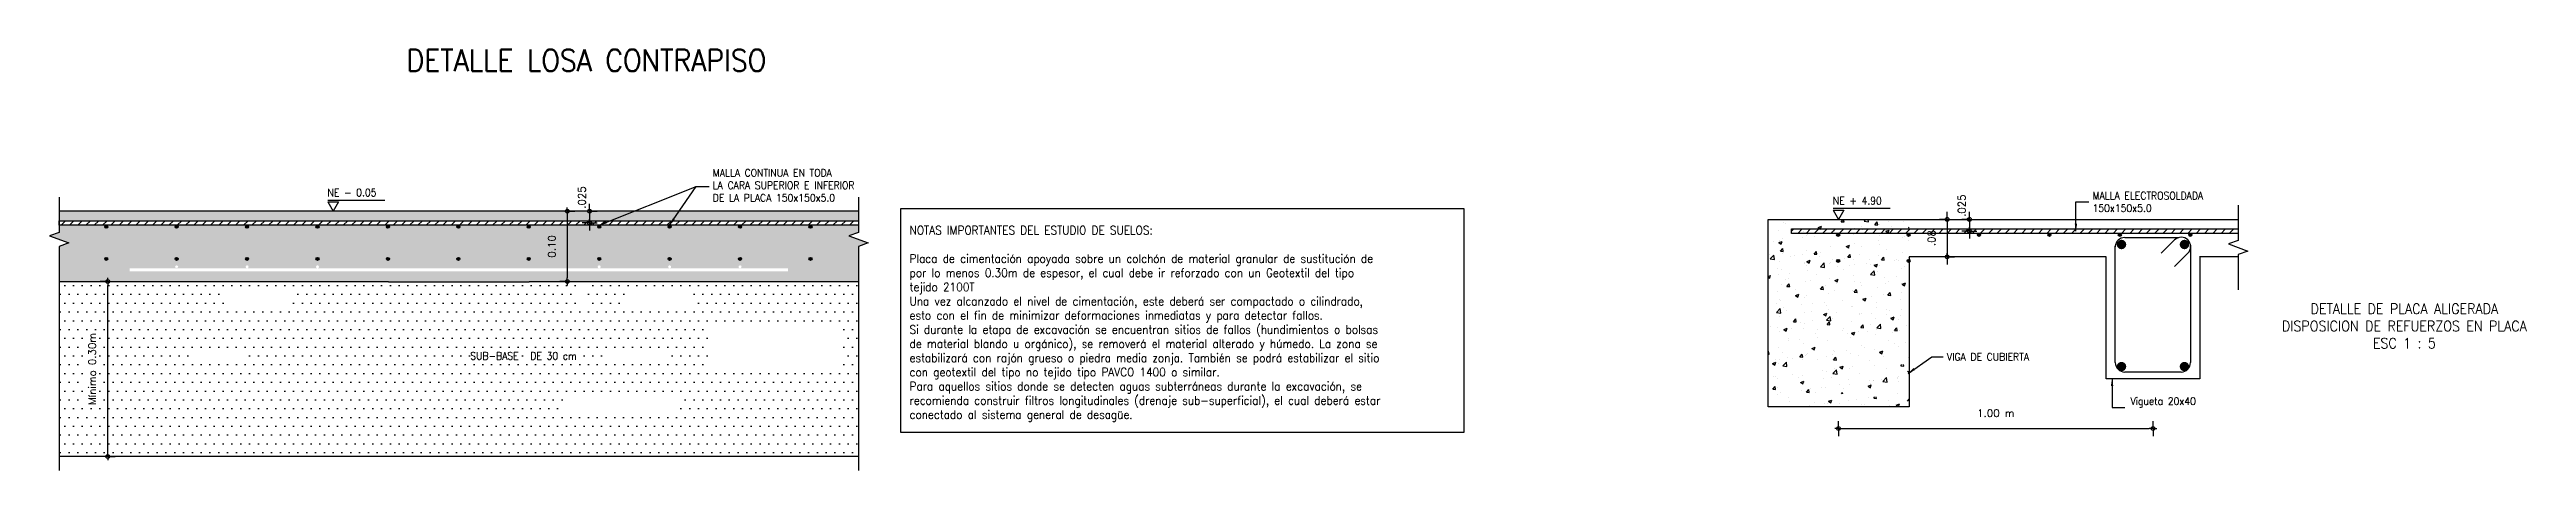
# Model space of a CAD drawing. Header units: feet. Extents: x -398 to 164, y -304 to 319.
# Drawn here: x -240.57 to -235.29, y -154.5 to -153.6 of the extents above; entities that cross this region are included whole.
import ezdxf

# ---------------------------------------------------------------- set-up
doc = ezdxf.new("R2010")
doc.units = ezdxf.units.FT
doc.header["$MEASUREMENT"] = 0
doc.layers.get('DEFPOINTS').update_dxf_attribs({"lineweight": 0})
for name, color, linetype in [('ACERO-2', 11, 'Continuous'), ('ACERO-3', 4, 'Continuous'), ('ACERO-4', 2, 'Continuous'), ('DIM', 7, 'Continuous'), ('ESTR', 7, 'Continuous'), ('FLECHAS', 7, 'Continuous'), ('HATCH', 9, 'Continuous'), ('HATCH-COL', 9, 'Continuous'), ('PLACA', 3, 'Continuous'), ('PROV', 4, 'Continuous'), ('TEXTO', 7, 'Continuous')]:
    doc.layers.add(name, color=color, linetype=linetype)
doc.layers.add('TX', color=60, linetype='Continuous', lineweight=0)
doc.styles.add('D010N', font='romans.shx', dxfattribs={"height": 0.016})
doc.styles.add('ROMANS', font='romans.shx', dxfattribs={"width": 0.9})
doc.styles.add('SETEYCO', font='ROMANS.shx', dxfattribs={"width": 0.9, "height": 0.24})
doc.dimstyles.new('D010', dxfattribs={"dimtxt": 0.15, "dimasz": 0.008, "dimexe": 0, "dimexo": 0, "dimgap": 0.025, "dimtad": 1, "dimzin": 4, "dimdsep": 46, "dimtxsty": 'D010N', "dimblk1": 'DIMBLK', "dimblk2": 'DIMBLK', "dimsah": 1, "dimcen": 0.09, "dimse1": 1, "dimse2": 1, "dimclrd": 9, "dimclre": 256, "dimclrt": 256, "dimadec": 0, "dimazin": 0, "dimtfac": 6, "dimtix": 1, "dimtmove": 2, "dimatfit": 3, "dimfxl": 1, "dimtvp": 0.466667, "dimtolj": 1, "dimtzin": 4, "dimarcsym": 0})
doc.dimstyles.new('D010$7', dxfattribs={"dimtxt": 0.016, "dimasz": 0.016, "dimexe": 0, "dimexo": 0, "dimgap": 0.025, "dimtad": 1, "dimzin": 4, "dimdsep": 46, "dimtxsty": 'D010N', "dimblk1": 'DIMBLK', "dimblk2": 'DIMBLK', "dimsah": 1, "dimcen": 0.09, "dimse1": 1, "dimse2": 1, "dimclrd": 9, "dimclre": 256, "dimclrt": 256, "dimadec": 0, "dimazin": 0, "dimtfac": 6, "dimtix": 1, "dimtmove": 2, "dimatfit": 3, "dimfxl": 1, "dimtvp": 0.466667, "dimtolj": 1, "dimtzin": 4, "dimarcsym": 0})

msp = doc.modelspace()

# ---------------------------------------------------------------- texts
at = {"layer": 'TEXTO', "attachment_point": 4}
for s, insert, char_height, style in [('DETALLE LOSA CONTRAPISO', (-239.8089, -153.6248), 0.046509, 'SETEYCO'), ('MALLA CONTINUA EN TODA\\PLA CARA SUPERIOR E INFERIOR\\PDE LA PLACA 150x150x5.0', (-239.1568, -153.8912), 0.016, 'SETEYCO'), ('MALLA ELECTROSOLDADA \\P150x150x5.0', (-236.218, -153.9266), 0.016, 'SETEYCO'), ('{\\C3;NOTAS IMPORTANTES DEL ESTUDIO DE SUELOS:\\P}\\PPlaca de cimentación apoyada sobre un colchón de material granular de sustitución de \\Ppor lo menos 0.30m de espesor, el cual debe ir reforzado con un Geotextil del tipo \\Ptejido 2100T\\PUna vez alcanzado el nivel de cimentación, este deberá ser compactado o cilindrado, \\Pesto con el fin de minimizar deformaciones inmediatas y para detectar fallos.\\PSi durante la etapa de excavación se encuentran sitios de fallos (hundimientos o bolsas \\Pde material blando u orgánico), se removerá el material alterado y húmedo. La zona se \\Pestabilizará con rajón grueso o piedra media zonja. También se podrá estabilizar el sitio \\Pcon geotextil del tipo no tejido tipo PAVCO 1400 o similar.\\PPara aquellos sitios donde se detecten aguas subterráneas durante la excavación, se \\Precomienda construir filtros longitudinales (drenaje sub-superficial), el cual deberá estar \\Pconectado al sistema general de desagüe.', (-238.7377, -154.1866), 0.018143, 'ROMANS'), ('SUB-BASE ^IDE 30 cm', (-239.6733, -154.255), 0.016, 'SETEYCO'), ('VIGA DE CUBIERTA', (-236.528, -154.2569), 0.016, 'SETEYCO'), ('Vigueta 20x40', (-236.1373, -154.3541), 0.016, 'SETEYCO')]:
    msp.add_mtext(s, dxfattribs=dict(at, insert=insert, char_height=char_height, style=style))
at = {"layer": 'TX', "insert": (-235.5538, -154.1912), "char_height": 0.022, "attachment_point": 5, "style": 'SETEYCO'}
msp.add_mtext('DETALLE DE PLACA ALIGERADA\\PDISPOSICION DE REFUERZOS EN PLACA\\PESC 1 : 5', dxfattribs=at)

# ---------------------------------------------------------------- blocks, each defined once
blk = doc.blocks.new('DIMBLK')
for q in [(0, 2), (0, -2), (-1, 0), (1, 0)]:
    blk.add_line((0, 0), q)
blk.add_circle((0, 0), 0.5)
blk = doc.blocks.new('*D365')
at = {"layer": 'DEFPOINTS', "color": 0, "transparency": 16777216}
for p in [(-240.5489, -153.9715), (-239.5477, -153.9465), (-239.4191, -153.9715)]:
    blk.add_point(p, dxfattribs=at)
at = {"layer": 'DIM', "color": 9, "lineweight": -2, "transparency": 16777216}
for p, q in [((-239.4191, -153.9385), (-239.4191, -153.9305)), ((-239.4191, -153.9465), (-239.4191, -153.9715)), ((-239.4191, -153.9795), (-239.4191, -153.9875))]:
    blk.add_line(p, q, dxfattribs=at)
at = {"layer": 'DIM', "color": 9, "lineweight": -2, "transparency": 16777216, "xscale": 0.008, "yscale": 0.008, "zscale": 0.008}
for p, rotation in [((-239.4191, -153.9465), 270), ((-239.4191, -153.9715), 90)]:
    blk.add_blockref('DIMBLK', p, dxfattribs=dict(at, rotation=rotation))
at = {"layer": 'DIM', "transparency": 16777216, "insert": (-239.4355, -153.9173), "char_height": 0.016, "attachment_point": 5, "rotation": 90, "style": 'D010N'}
blk.add_mtext('\\A1;.025', dxfattribs=at)
blk = doc.blocks.new('*D366')
at = {"layer": 'DEFPOINTS', "color": 0, "transparency": 16777216}
for p in [(-239.4191, -153.9465), (-239.4666, -154.0965), (-239.4191, -154.0965)]:
    blk.add_point(p, dxfattribs=at)
at = {"layer": 'DIM', "color": 9, "lineweight": -2, "transparency": 16777216}
blk.add_line((-239.4666, -153.9545), (-239.4666, -154.0885), dxfattribs=at)
at = {"layer": 'DIM', "color": 9, "lineweight": -2, "transparency": 16777216, "xscale": 0.008, "yscale": 0.008, "zscale": 0.008}
for p, rotation in [((-239.4666, -153.9465), 90), ((-239.4666, -154.0965), 270)]:
    blk.add_blockref('DIMBLK', p, dxfattribs=dict(at, rotation=rotation))
at = {"layer": 'DIM', "transparency": 16777216, "insert": (-239.4996, -154.0215), "char_height": 0.016, "attachment_point": 5, "rotation": 90, "style": 'D010N'}
blk.add_mtext('\\A1;0.10', dxfattribs=at)
blk = doc.blocks.new('nivel100')
at = {"layer": 'TEXTO'}
for p, q in [((-0.113, 0.238), (1.102, 0.238)), ((-0.113, 0.199), (0.112, 0.199)), ((-0.113, 0.199), (0, 0)), ((0.112, 0.199), (0, 0))]:
    blk.add_line(p, q, dxfattribs=at)
at = {"layer": 'TEXTO', "style": 'ROMANS', "width": 0.9}
blk.add_attdef('NE+0.00', (-0.123, 0.318), '', height=0.16, dxfattribs=at)
blk = doc.blocks.new('*D367')
at = {"layer": 'DEFPOINTS', "color": 0, "transparency": 16777216}
for p in [(-240.5489, -154.0965), (-240.4456, -154.0965), (-240.5489, -154.4694)]:
    blk.add_point(p, dxfattribs=at)
at = {"layer": 'TEXTO', "color": 9, "lineweight": -2, "transparency": 16777216}
blk.add_line((-240.4456, -154.4614), (-240.4456, -154.1045), dxfattribs=at)
at = {"layer": 'TEXTO', "color": 9, "lineweight": -2, "transparency": 16777216, "xscale": 0.008, "yscale": 0.008, "zscale": 0.008}
for p, rotation in [((-240.4456, -154.0965), 90), ((-240.4456, -154.4694), 270)]:
    blk.add_blockref('DIMBLK', p, dxfattribs=dict(at, rotation=rotation))
at = {"layer": 'TEXTO', "transparency": 16777216, "insert": (-240.4786, -154.2829), "char_height": 0.016, "attachment_point": 5, "rotation": 90, "style": 'D010N'}
blk.add_mtext('\\A1;Mínimo 0.30m', dxfattribs=at)
blk = doc.blocks.new('*D363')
at = {"layer": 'DEFPOINTS', "color": 0, "transparency": 16777216}
for p in [(-236.8589, -153.9888), (-236.6089, -153.9638), (-236.4803, -153.9888)]:
    blk.add_point(p, dxfattribs=at)
at = {"layer": 'DIM', "color": 9, "lineweight": -2, "transparency": 16777216}
for p, q in [((-236.4803, -153.9558), (-236.4803, -153.9478)), ((-236.4803, -153.9638), (-236.4803, -153.9888)), ((-236.4803, -153.9968), (-236.4803, -154.0048))]:
    blk.add_line(p, q, dxfattribs=at)
at = {"layer": 'DIM', "color": 9, "lineweight": -2, "transparency": 16777216, "xscale": 0.008, "yscale": 0.008, "zscale": 0.008}
for p, rotation in [((-236.4803, -153.9638), 270), ((-236.4803, -153.9888), 90)]:
    blk.add_blockref('DIMBLK', p, dxfattribs=dict(at, rotation=rotation))
at = {"layer": 'DIM', "transparency": 16777216, "insert": (-236.4966, -153.9346), "char_height": 0.016, "attachment_point": 5, "rotation": 90, "style": 'D010N'}
blk.add_mtext('\\A1;.025', dxfattribs=at)
blk = doc.blocks.new('*D364')
at = {"layer": 'DEFPOINTS', "color": 0, "transparency": 16777216}
for p in [(-236.4803, -153.9638), (-236.5278, -154.0439), (-236.4803, -154.0439)]:
    blk.add_point(p, dxfattribs=at)
at = {"layer": 'DIM', "color": 9, "lineweight": -2, "transparency": 16777216}
for p, q in [((-236.5278, -153.9558), (-236.5278, -153.9478)), ((-236.5278, -153.9638), (-236.5278, -154.0439)), ((-236.5278, -154.0519), (-236.5278, -154.0599))]:
    blk.add_line(p, q, dxfattribs=at)
at = {"layer": 'DIM', "color": 9, "lineweight": -2, "transparency": 16777216, "xscale": 0.008, "yscale": 0.008, "zscale": 0.008}
for p, rotation in [((-236.5278, -153.9638), 270), ((-236.5278, -154.0439), 90)]:
    blk.add_blockref('DIMBLK', p, dxfattribs=dict(at, rotation=rotation))
at = {"layer": 'DIM', "transparency": 16777216, "insert": (-236.5608, -154.0038), "char_height": 0.016, "attachment_point": 5, "rotation": 90, "style": 'D010N'}
blk.add_mtext('\\A1;.08', dxfattribs=at)
blk = doc.blocks.new('*D368')
at = {"layer": 'DEFPOINTS', "color": 0, "transparency": 16777216}
for p in [(-236.0892, -154.3038), (-236.7589, -154.3638), (-236.0892, -154.4099)]:
    blk.add_point(p, dxfattribs=at)
at = {"layer": 'DIM', "color": 9, "lineweight": -2, "transparency": 16777216}
blk.add_line((-236.7509, -154.4099), (-236.0972, -154.4099), dxfattribs=at)
at = {"layer": 'DIM', "color": 9, "lineweight": -2, "transparency": 16777216, "xscale": 0.008, "yscale": 0.008, "zscale": 0.008, "rotation": 180}
blk.add_blockref('DIMBLK', (-236.7589, -154.4099), dxfattribs=at)
at = {"layer": 'DIM', "color": 9, "lineweight": -2, "transparency": 16777216, "xscale": 0.008, "yscale": 0.008, "zscale": 0.008}
blk.add_blockref('DIMBLK', (-236.0892, -154.4099), dxfattribs=at)
at = {"layer": 'DIM', "transparency": 16777216, "insert": (-236.4241, -154.3769), "char_height": 0.016, "attachment_point": 5, "style": 'D010N'}
blk.add_mtext('\\A1;1.00 m', dxfattribs=at)

# ---------------------------------------------------------------- dimensions: what is measured, and where the dimension line sits
at = {"layer": 'DIM'}
for base, p1, p2, picture, middle in [((-239.4191, -153.9715), (-239.5477, -153.9465), (-240.5489, -153.9715), '*D365', (-239.4355, -153.9173)), ((-236.4803, -153.9888), (-236.6089, -153.9638), (-236.8589, -153.9888), '*D363', (-236.4966, -153.9346))]:
    dim = msp.add_linear_dim(base=base, p1=p1, p2=p2, angle=90, dimstyle='D010', override={"dimdec": 3}, dxfattribs=at)
    dim.commit()
    dim.dimension.update_dxf_attribs({"geometry": picture, "text_midpoint": middle, "dimtype": 160})
dim = msp.add_linear_dim(base=(-239.4666, -154.0965), p1=(-239.4191, -153.9465), p2=(-239.4191, -154.0965), angle=90, text='0.10', dimstyle='D010', dxfattribs=at)
dim.commit()
dim.dimension.update_dxf_attribs({"geometry": '*D366', "text_midpoint": (-239.4996, -154.0215)})
dim = msp.add_linear_dim(base=(-236.5278, -154.0439), p1=(-236.4803, -153.9638), p2=(-236.4803, -154.0439), angle=90, dimstyle='D010', dxfattribs=at)
dim.commit()
dim.dimension.update_dxf_attribs({"geometry": '*D364', "text_midpoint": (-236.5608, -154.0038)})
dim = msp.add_linear_dim(base=(-236.0892, -154.4099), p1=(-236.7589, -154.3638), p2=(-236.0892, -154.3038), text='1.00 m', dimstyle='D010', dxfattribs=at)
dim.commit()
dim.dimension.update_dxf_attribs({"geometry": '*D368', "text_midpoint": (-236.4241, -154.3769)})
at = {"layer": 'TEXTO'}
dim = msp.add_linear_dim(base=(-240.4456, -154.0965), p1=(-240.5489, -154.4694), p2=(-240.5489, -154.0965), angle=90, text='Mínimo 0.30m', dimstyle='D010', dxfattribs=at)
dim.commit()
dim.dimension.update_dxf_attribs({"geometry": '*D367', "text_midpoint": (-240.4786, -154.2829)})

# ---------------------------------------------------------------- hatches: boundary and pattern name
at = {"layer": 'ACERO-3'}
h = msp.add_hatch(color=256, dxfattribs=at)
edge = h.paths.add_edge_path()
edge.add_arc((-240.4487, -153.9795), 0.00325, 0, 360)
h = msp.add_hatch(color=256, dxfattribs=at)
edge = h.paths.add_edge_path()
edge.add_arc((-240.2987, -153.9795), 0.00325, 0, 360)
h = msp.add_hatch(color=256, dxfattribs=at)
edge = h.paths.add_edge_path()
edge.add_arc((-240.1487, -153.9795), 0.00325, 0, 360)
h = msp.add_hatch(color=256, dxfattribs=at)
edge = h.paths.add_edge_path()
edge.add_arc((-239.9987, -153.9795), 0.00325, 0, 360)
h = msp.add_hatch(color=256, dxfattribs=at)
edge = h.paths.add_edge_path()
edge.add_arc((-239.8487, -153.9795), 0.00325, 0, 360)
h = msp.add_hatch(color=256, dxfattribs=at)
edge = h.paths.add_edge_path()
edge.add_arc((-239.6987, -153.9795), 0.00325, 0, 360)
h = msp.add_hatch(color=256, dxfattribs=at)
edge = h.paths.add_edge_path()
edge.add_arc((-239.5487, -153.9795), 0.00325, 0, 360)
h = msp.add_hatch(color=256, dxfattribs=at)
edge = h.paths.add_edge_path()
edge.add_arc((-239.3987, -153.9795), 0.00325, 0, 360)
h = msp.add_hatch(color=256, dxfattribs=at)
edge = h.paths.add_edge_path()
edge.add_arc((-239.2487, -153.9795), 0.00325, 0, 360)
h = msp.add_hatch(color=256, dxfattribs=at)
edge = h.paths.add_edge_path()
edge.add_arc((-239.0987, -153.9795), 0.00325, 0, 360)
h = msp.add_hatch(color=256, dxfattribs=at)
edge = h.paths.add_edge_path()
edge.add_arc((-238.9487, -153.9795), 0.00325, 0, 360)
h = msp.add_hatch(color=256, dxfattribs=at)
edge = h.paths.add_edge_path()
edge.add_arc((-236.7598, -153.9969), 0.00325, 0, 360)
h = msp.add_hatch(color=256, dxfattribs=at)
edge = h.paths.add_edge_path()
edge.add_arc((-236.6098, -153.9969), 0.00325, 0, 360)
h = msp.add_hatch(color=256, dxfattribs=at)
edge = h.paths.add_edge_path()
edge.add_arc((-236.4598, -153.9969), 0.00325, 0, 360)
h = msp.add_hatch(color=256, dxfattribs=at)
edge = h.paths.add_edge_path()
edge.add_arc((-236.3098, -153.9969), 0.00325, 0, 360)
h = msp.add_hatch(color=256, dxfattribs=at)
edge = h.paths.add_edge_path()
edge.add_arc((-236.1598, -153.9969), 0.00325, 0, 360)
h = msp.add_hatch(color=256, dxfattribs=at)
edge = h.paths.add_edge_path()
edge.add_arc((-236.0098, -153.9969), 0.00325, 0, 360)
h = msp.add_hatch(color=256, dxfattribs=at)
edge = h.paths.add_edge_path()
edge.add_arc((-240.4487, -154.0481), 0.00325, 0, 360)
h = msp.add_hatch(color=256, dxfattribs=at)
edge = h.paths.add_edge_path()
edge.add_arc((-240.2987, -154.0481), 0.00325, 0, 360)
h = msp.add_hatch(color=256, dxfattribs=at)
edge = h.paths.add_edge_path()
edge.add_arc((-240.1487, -154.0481), 0.00325, 0, 360)
h = msp.add_hatch(color=256, dxfattribs=at)
edge = h.paths.add_edge_path()
edge.add_arc((-239.9987, -154.0481), 0.00325, 0, 360)
h = msp.add_hatch(color=256, dxfattribs=at)
edge = h.paths.add_edge_path()
edge.add_arc((-239.8487, -154.0481), 0.00325, 0, 360)
h = msp.add_hatch(color=256, dxfattribs=at)
edge = h.paths.add_edge_path()
edge.add_arc((-239.6987, -154.0481), 0.00325, 0, 360)
h = msp.add_hatch(color=256, dxfattribs=at)
edge = h.paths.add_edge_path()
edge.add_arc((-239.5487, -154.0481), 0.00325, 0, 360)
h = msp.add_hatch(color=256, dxfattribs=at)
edge = h.paths.add_edge_path()
edge.add_arc((-239.3987, -154.0481), 0.00325, 0, 360)
h = msp.add_hatch(color=256, dxfattribs=at)
edge = h.paths.add_edge_path()
edge.add_arc((-239.2487, -154.0481), 0.00325, 0, 360)
h = msp.add_hatch(color=256, dxfattribs=at)
edge = h.paths.add_edge_path()
edge.add_arc((-239.0987, -154.0481), 0.00325, 0, 360)
h = msp.add_hatch(color=256, dxfattribs=at)
edge = h.paths.add_edge_path()
edge.add_arc((-238.9487, -154.0481), 0.00325, 0, 360)
h = msp.add_hatch(color=256, dxfattribs=at)
edge = h.paths.add_edge_path()
edge.add_arc((-236.7598, -154.0523), 0.00325, 0, 360)
h = msp.add_hatch(color=256, dxfattribs=at)
edge = h.paths.add_edge_path()
edge.add_arc((-236.6098, -154.0523), 0.00325, 0, 360)
at = {"layer": 'HATCH'}
h = msp.add_hatch(dxfattribs=at)
h.set_pattern_fill('AR-CONC', color=256, scale=0.01, style=0)
h.set_pattern_definition([(50, (74.89401, 4.857567), (0.071726018, -0.0062752135), [0.0075, -0.0825]), (355, (74.89401, 4.85757), (-0.013875133, 0.075219213), [0.006, -0.066]), (100.451444, (74.89999, 4.857044), (0.057850885, 0.068943999), [0.006374019, -0.070114211]), (46.1842, (74.89401, 4.87757), (0.106724133, -0.016551928), [0.01125, -0.12375]), (96.635635, (74.90291, 4.87619), (0.093466195, 0.09741186), [0.009561034, -0.105171376]), (351.184164, (74.89401, 4.87757), (0.093466195, 0.09741186), [0.009, -0.099]), (21, (74.90401, 4.872567), (0.059690705, -0.040261889), [0.0075, -0.0825]), (326, (74.90401, 4.87257), (0.024331533, 0.072515005), [0.006, -0.066]), (71.451445, (74.908986, 4.86921), (0.084022238, 0.032253115), [0.006374019, -0.070114211]), (37.5, (74.894012, 4.857567), (0.0012159855, 0.0332893854), [0, -0.0652, 0, -0.067, 0, -0.06625]), (7.5, (74.89401, 4.857567), (0.0263069537, 0.0394411712), [0, -0.0382, 0, -0.0637, 0, -0.02525]), (327.5, (74.871712, 4.857567), (0.0533822436, -0.0022554872), [0, -0.025, 0, -0.078, 0, -0.1035]), (317.5, (74.86171, 4.857567), (0.058318617, 0.010010498), [0, -0.0325, 0, -0.0518, 0, -0.0735])])
edge = h.paths.add_edge_path()
edge.add_line((-239.5477, -154.0965), (-238.8466, -154.0965))
edge.add_line((-238.8466, -154.0965), (-238.8466, -154.0215))
edge.add_line((-238.8466, -154.0215), (-238.826, -154.014))
edge.add_line((-238.826, -154.014), (-238.8672, -153.999))
edge.add_line((-238.8672, -153.999), (-238.8466, -153.9915))
edge.add_line((-238.8466, -153.9915), (-238.8466, -153.9762))
edge.add_line((-238.8466, -153.9762), (-238.9487, -153.9762))
edge.add_arc((-238.9487, -153.9795), 0.00325, 0, 90, ccw=False)
edge.add_arc((-238.9487, -153.9795), 0.00325, -180, 0, ccw=False)
edge.add_arc((-238.9487, -153.9795), 0.00325, 90, 180, ccw=False)
edge.add_line((-238.9487, -153.9762), (-239.0987, -153.9762))
edge.add_arc((-239.0987, -153.9795), 0.00325, 0, 90, ccw=False)
edge.add_arc((-239.0987, -153.9795), 0.00325, -180, 0, ccw=False)
edge.add_arc((-239.0987, -153.9795), 0.00325, 90, 180, ccw=False)
edge.add_line((-239.0987, -153.9762), (-239.2487, -153.9762))
edge.add_arc((-239.2487, -153.9795), 0.00325, 0, 90, ccw=False)
edge.add_arc((-239.2487, -153.9795), 0.00325, -180, 0, ccw=False)
edge.add_arc((-239.2487, -153.9795), 0.00325, 90, 180, ccw=False)
edge.add_line((-239.2487, -153.9762), (-239.3987, -153.9762))
edge.add_arc((-239.3987, -153.9795), 0.00325, 0, 90, ccw=False)
edge.add_arc((-239.3987, -153.9795), 0.00325, -180, 0, ccw=False)
edge.add_arc((-239.3987, -153.9795), 0.00325, 90, 180, ccw=False)
edge.add_line((-239.3987, -153.9762), (-239.5487, -153.9762))
edge.add_arc((-239.5487, -153.9795), 0.00325, 0, 90, ccw=False)
edge.add_arc((-239.5487, -153.9795), 0.00325, -180, 0, ccw=False)
edge.add_arc((-239.5487, -153.9795), 0.00325, 90, 180, ccw=False)
edge.add_line((-239.5487, -153.9762), (-239.6987, -153.9762))
edge.add_arc((-239.6987, -153.9795), 0.00325, 0, 90, ccw=False)
edge.add_arc((-239.6987, -153.9795), 0.00325, -180, 0, ccw=False)
edge.add_arc((-239.6987, -153.9795), 0.00325, 90, 180, ccw=False)
edge.add_line((-239.6987, -153.9762), (-239.8487, -153.9762))
edge.add_arc((-239.8487, -153.9795), 0.00325, 0, 90, ccw=False)
edge.add_arc((-239.8487, -153.9795), 0.00325, -180, 0, ccw=False)
edge.add_arc((-239.8487, -153.9795), 0.00325, 90, 180, ccw=False)
edge.add_line((-239.8487, -153.9762), (-239.9987, -153.9762))
edge.add_arc((-239.9987, -153.9795), 0.00325, 0, 90, ccw=False)
edge.add_arc((-239.9987, -153.9795), 0.00325, -180, 0, ccw=False)
edge.add_arc((-239.9987, -153.9795), 0.00325, 90, 180, ccw=False)
edge.add_line((-239.9987, -153.9762), (-240.1487, -153.9762))
edge.add_arc((-240.1487, -153.9795), 0.00325, 0, 90, ccw=False)
edge.add_arc((-240.1487, -153.9795), 0.00325, -180, 0, ccw=False)
edge.add_arc((-240.1487, -153.9795), 0.00325, 90, 180, ccw=False)
edge.add_line((-240.1487, -153.9762), (-240.2987, -153.9762))
edge.add_arc((-240.2987, -153.9795), 0.00325, 0, 90, ccw=False)
edge.add_arc((-240.2987, -153.9795), 0.00325, -180, 0, ccw=False)
edge.add_arc((-240.2987, -153.9795), 0.00325, 90, 180, ccw=False)
edge.add_line((-240.2987, -153.9762), (-240.4487, -153.9762))
edge.add_arc((-240.4487, -153.9795), 0.00325, 0, 90, ccw=False)
edge.add_arc((-240.4487, -153.9795), 0.00325, -180, 0, ccw=False)
edge.add_arc((-240.4487, -153.9795), 0.00325, 90, 180, ccw=False)
edge.add_line((-240.4487, -153.9762), (-240.5489, -153.9762))
edge.add_line((-240.5489, -153.9762), (-240.5489, -153.9915))
edge.add_line((-240.5489, -153.9915), (-240.5695, -153.999))
edge.add_line((-240.5695, -153.999), (-240.5283, -154.014))
edge.add_line((-240.5283, -154.014), (-240.5489, -154.0215))
edge.add_line((-240.5489, -154.0215), (-240.5489, -154.0965))
edge.add_line((-240.5489, -154.0965), (-239.8477, -154.0965))
edge.add_line((-239.8477, -154.0965), (-239.8477, -154.0969))
edge.add_line((-239.8477, -154.0969), (-239.5477, -154.0969))
edge.add_line((-239.5477, -154.0969), (-239.5477, -154.0965))
edge = h.paths.add_edge_path(flags=16)
edge.add_line((-240.3989, -154.0747), (-240.3989, -154.0682))
edge.add_line((-240.3989, -154.0682), (-240.2987, -154.0682))
edge.add_arc((-240.2987, -154.065), 0.00325, 180, 270, ccw=False)
edge.add_arc((-240.2987, -154.065), 0.00325, 0, 180, ccw=False)
edge.add_arc((-240.2987, -154.065), 0.00325, -90, 0, ccw=False)
edge.add_line((-240.2987, -154.0682), (-240.1487, -154.0682))
edge.add_arc((-240.1487, -154.065), 0.00325, 180, 270, ccw=False)
edge.add_arc((-240.1487, -154.065), 0.00325, 0, 180, ccw=False)
edge.add_arc((-240.1487, -154.065), 0.00325, -90, 0, ccw=False)
edge.add_line((-240.1487, -154.0682), (-239.9987, -154.0682))
edge.add_arc((-239.9987, -154.065), 0.00325, 180, 270, ccw=False)
edge.add_arc((-239.9987, -154.065), 0.00325, 0, 180, ccw=False)
edge.add_arc((-239.9987, -154.065), 0.00325, -90, 0, ccw=False)
edge.add_line((-239.9987, -154.0682), (-239.3987, -154.0682))
edge.add_arc((-239.3987, -154.065), 0.00325, 180, 270, ccw=False)
edge.add_arc((-239.3987, -154.065), 0.00325, 0, 180, ccw=False)
edge.add_arc((-239.3987, -154.065), 0.00325, -90, 0, ccw=False)
edge.add_line((-239.3987, -154.0682), (-239.2487, -154.0682))
edge.add_arc((-239.2487, -154.065), 0.00325, 180, 270, ccw=False)
edge.add_arc((-239.2487, -154.065), 0.00325, 0, 180, ccw=False)
edge.add_arc((-239.2487, -154.065), 0.00325, -90, 0, ccw=False)
edge.add_line((-239.2487, -154.0682), (-239.0987, -154.0682))
edge.add_arc((-239.0987, -154.065), 0.00325, 180, 270, ccw=False)
edge.add_arc((-239.0987, -154.065), 0.00325, 0, 180, ccw=False)
edge.add_arc((-239.0987, -154.065), 0.00325, -90, 0, ccw=False)
edge.add_line((-239.0987, -154.0682), (-238.9966, -154.0682))
edge.add_line((-238.9966, -154.0682), (-238.9966, -154.0747))
edge.add_line((-238.9966, -154.0747), (-240.3989, -154.0747))
h.paths.add_polyline_path([(-238.8466, -153.9465), (-240.5489, -153.9465), (-240.5489, -153.9667), (-238.8466, -153.9667)])
h = msp.add_hatch(dxfattribs=at)
h.set_pattern_fill('ANSI31', color=256, scale=0.1, style=0)
h.set_pattern_definition([(45, (-36.565083, -251.630451), (-0.00883883476, 0.00883883476), [])])
h.paths.add_polyline_path([(-238.8466, -153.9762), (-238.8466, -153.9667), (-240.5489, -153.9667), (-240.5489, -153.9762)])
h = msp.add_hatch(dxfattribs=at)
h.set_pattern_fill('ANSI31', color=256, scale=0.1, style=0)
h.set_pattern_definition([(45, (-33.626227, -251.647829), (-0.00883883476, 0.00883883476), [])])
h.paths.add_polyline_path([(-235.9077, -153.9936), (-235.9077, -153.9841), (-236.8589, -153.9841), (-236.8589, -153.9936)])
at = {"layer": 'HATCH-COL'}
h = msp.add_hatch(dxfattribs=at)
h.set_pattern_fill('DOTS', color=4, scale=0.3)
h.set_pattern_definition([(0, (74.894012, 4.857567), (0.009375, 0.01875), [0, -0.01875])])
h.paths.add_polyline_path([(-238.8466, -154.0965), (-239.5477, -154.0965), (-239.5477, -154.0969), (-239.8477, -154.0969), (-239.8477, -154.0965), (-240.5489, -154.0965), (-240.5489, -154.4694), (-238.8466, -154.4694)])
h.paths.add_polyline_path([(-239.4257, -154.1549), (-239.4257, -154.0989), (-239.4497, -154.0989), (-239.4497, -154.1549)], flags=16)
h.paths.add_polyline_path([(-240.1963, -154.1479), (-240.0503, -154.1479), (-240.0503, -154.1155), (-240.1963, -154.1155)], flags=16)
h.paths.add_polyline_path([(-239.3451, -154.1479), (-239.1992, -154.1479), (-239.1992, -154.1155), (-239.3451, -154.1155)], flags=16)
h.paths.add_polyline_path([(-240.4666, -154.3524), (-240.4666, -154.2134), (-240.4906, -154.2134), (-240.4906, -154.3524)], flags=16)
h.paths.add_polyline_path([(-239.3796, -154.267), (-239.2605, -154.267), (-239.2605, -154.243), (-239.3796, -154.243)], flags=16)
h.paths.add_polyline_path([(-240.2626, -154.267), (-240.1435, -154.267), (-240.1435, -154.243), (-240.2626, -154.243)], flags=16)
h.paths.add_polyline_path([(-239.1608, -154.2777), (-238.8834, -154.2777), (-238.8834, -154.192), (-239.1608, -154.192)], flags=16)
h.paths.add_polyline_path([(-239.4709, -154.3675), (-239.2284, -154.3675), (-239.2284, -154.3405), (-239.4709, -154.3405)], flags=16)

# ---------------------------------------------------------------- linework, layer by layer
at = {"layer": 'ACERO-2'}
for p, q in [((-236.1695, -154.2693), (-236.1695, -154.0206)), ((-236.1495, -154.0025), (-236.034, -154.0025)), ((-236.0716, -154.036), (-236.0433, -154.0077)), ((-236.0433, -154.0643), (-236.015, -154.036)), ((-236.0093, -154.0191), (-236.0093, -154.2693)), ((-236.0293, -154.2893), (-236.1495, -154.2893))]:
    msp.add_line(p, q, dxfattribs=at)
for centre, start, end in [((-236.1495, -154.0225), 90, 180), ((-236.0291, -154.0219), 315, 135), ((-236.1495, -154.2693), 180, 270), ((-236.0293, -154.2693), 270, 0)]:
    msp.add_arc(centre, 0.02, start, end, dxfattribs=at)
at = {"layer": 'ACERO-3'}
for centre in [(-240.4487, -153.9795), (-240.2987, -153.9795), (-240.1487, -153.9795), (-239.9987, -153.9795), (-239.8487, -153.9795), (-239.6987, -153.9795), (-239.5487, -153.9795), (-239.3987, -153.9795), (-239.2487, -153.9795), (-239.0987, -153.9795), (-238.9487, -153.9795), (-236.7598, -153.9969), (-236.6098, -153.9969), (-236.4598, -153.9969), (-236.3098, -153.9969), (-236.1598, -153.9969), (-236.0098, -153.9969), (-240.4487, -154.0481), (-240.2987, -154.0481), (-240.1487, -154.0481), (-239.9987, -154.0481), (-239.8487, -154.0481), (-239.6987, -154.0481), (-239.5487, -154.0481), (-239.3987, -154.0481), (-239.2487, -154.0481), (-239.0987, -154.0481), (-238.9487, -154.0481), (-236.7598, -154.0523), (-236.6098, -154.0523)]:
    msp.add_circle(centre, 0.00325, dxfattribs=at)
at = {"layer": 'ACERO-4'}
for points in [[(-238.8466, -153.9762), (-240.5489, -153.9762), (-240.5489, -153.9667), (-238.8466, -153.9667)], [(-235.9077, -153.9936), (-236.8589, -153.9936), (-236.8589, -153.9841), (-235.9077, -153.9841)]]:
    msp.add_lwpolyline(points, dxfattribs=at)
at = {"layer": 'ESTR', "const_width": 0.01}
for points in [[(-236.1613, -154.0174, 1), (-236.1513, -154.0174, 1)], [(-236.0272, -154.0174, 1), (-236.0172, -154.0174, 1)], [(-236.1613, -154.2777, 1), (-236.1513, -154.2777, 1)], [(-236.0272, -154.2777, 1), (-236.0172, -154.2777, 1)]]:
    msp.add_lwpolyline(points, format="xyb", close=True, dxfattribs=at)
at = {"layer": 'HATCH'}
for p, q in [((-236.8862, -153.9884), (-236.8862, -153.9884)), ((-236.8766, -153.9705), (-236.8766, -153.9705)), ((-236.8717, -153.9718), (-236.8717, -153.9718)), ((-236.8649, -153.9641), (-236.8649, -153.9641)), ((-236.8329, -153.9907), (-236.8329, -153.9907)), ((-236.8258, -153.9963), (-236.8258, -153.9963)), ((-236.8023, -153.9812), (-236.7952, -153.9785)), ((-236.8023, -153.9812), (-236.7973, -153.9845)), ((-236.7973, -153.9845), (-236.7952, -153.9785)), ((-236.7795, -153.9929), (-236.7795, -153.9929)), ((-236.7745, -153.9893), (-236.7745, -153.9893)), ((-236.7719, -153.9946), (-236.7719, -153.9946)), ((-236.7683, -153.9891), (-236.7683, -153.9891)), ((-236.7532, -153.9689), (-236.749, -153.9638)), ((-236.7532, -153.9689), (-236.7472, -153.9694)), ((-236.7472, -153.9694), (-236.7482, -153.9638)), ((-236.7261, -153.9952), (-236.7261, -153.9952)), ((-236.724, -153.9829), (-236.724, -153.9829)), ((-236.71, -153.9791), (-236.71, -153.9791)), ((-236.7088, -153.9863), (-236.7088, -153.9863)), ((-236.7042, -153.9675), (-236.7007, -153.9638)), ((-236.7042, -153.9674), (-236.6953, -153.9688)), ((-236.6953, -153.9688), (-236.6958, -153.9638)), ((-236.6837, -153.983), (-236.6837, -153.983)), ((-236.6815, -153.9752), (-236.6766, -153.9694)), ((-236.6815, -153.9752), (-236.6755, -153.9757)), ((-236.6755, -153.9757), (-236.6766, -153.9694)), ((-236.6727, -153.9975), (-236.6727, -153.9975)), ((-236.672, -153.9754), (-236.672, -153.9754)), ((-236.6585, -153.9892), (-236.6515, -153.9865)), ((-236.6585, -153.9892), (-236.6536, -153.9925)), ((-236.6536, -153.9925), (-236.6515, -153.9865)), ((-236.6517, -153.9691), (-236.6517, -153.9691)), ((-236.6459, -153.978), (-236.6459, -153.978)), ((-236.6207, -153.9683), (-236.6207, -153.9683)), ((-236.6097, -153.9814), (-236.6089, -153.9804)), ((-236.6097, -153.9814), (-236.6089, -153.9815)), ((-236.9057, -154.0395), (-236.9057, -154.0395)), ((-236.9044, -154.0483), (-236.8966, -154.0402)), ((-236.9044, -154.0483), (-236.8955, -154.0497)), ((-236.898, -154.0112), (-236.898, -154.0112)), ((-236.8955, -154.0497), (-236.8966, -154.0402)), ((-236.8863, -154.0134), (-236.8793, -154.0107)), ((-236.8863, -154.0134), (-236.8813, -154.0168)), ((-236.885, -154.0091), (-236.885, -154.0091)), ((-236.8828, -154.0316), (-236.8779, -154.0258)), ((-236.8828, -154.0316), (-236.8768, -154.0321)), ((-236.8813, -154.0168), (-236.8793, -154.0107)), ((-236.879, -154.0371), (-236.879, -154.0371)), ((-236.8768, -154.0321), (-236.8779, -154.0258)), ((-236.8778, -154.0038), (-236.8778, -154.0038)), ((-236.8611, -154.0423), (-236.8611, -154.0423)), ((-236.8523, -154.0418), (-236.8523, -154.0418)), ((-236.8361, -154.0391), (-236.8361, -154.0391)), ((-236.8348, -154.0029), (-236.8348, -154.0029)), ((-236.8271, -154.0296), (-236.8271, -154.0296)), ((-236.8267, -153.9991), (-236.8267, -153.9991)), ((-236.8266, -154.0537), (-236.8196, -154.051)), ((-236.8216, -154.057), (-236.8196, -154.051)), ((-236.811, -154.0378), (-236.8062, -154.0321)), ((-236.811, -154.0378), (-236.8051, -154.0383)), ((-236.8098, -153.9996), (-236.8098, -153.9996)), ((-236.8051, -154.0383), (-236.8062, -154.0321)), ((-236.7989, -154.044), (-236.7989, -154.044)), ((-236.7982, -154.0341), (-236.7982, -154.0341)), ((-236.7757, -154.0226), (-236.7757, -154.0226)), ((-236.7725, -154.0488), (-236.7725, -154.0488)), ((-236.7456, -154.0463), (-236.7456, -154.0463)), ((-236.7426, -154.0214), (-236.7356, -154.0187)), ((-236.7426, -154.0214), (-236.7376, -154.0248)), ((-236.7393, -154.0441), (-236.7345, -154.0384)), ((-236.7393, -154.0441), (-236.7333, -154.0446)), ((-236.7376, -154.0248), (-236.7356, -154.0187)), ((-236.7351, -154.0258), (-236.7351, -154.0258)), ((-236.7333, -154.0446), (-236.7345, -154.0384)), ((-236.7264, -154.0494), (-236.7264, -154.0494)), ((-236.7252, -154.0162), (-236.7252, -154.0162)), ((-236.7142, -154.0387), (-236.7142, -154.0387)), ((-236.7101, -154.0225), (-236.7101, -154.0225)), ((-236.6922, -154.0486), (-236.6922, -154.0486)), ((-236.6745, -154.0419), (-236.6745, -154.0419)), ((-236.6733, -154.0087), (-236.6733, -154.0087)), ((-236.6722, -154.0175), (-236.6722, -154.0175)), ((-236.6676, -154.0504), (-236.6628, -154.0446)), ((-236.6676, -154.0504), (-236.6616, -154.0509)), ((-236.6616, -154.0509), (-236.6628, -154.0446)), ((-236.6558, -154.0287), (-236.6558, -154.0287)), ((-236.6388, -154.0508), (-236.6388, -154.0508)), ((-236.6353, -154.0486), (-236.6353, -154.0486)), ((-236.6319, -154.0507), (-236.6319, -154.0507)), ((-236.6231, -154.0349), (-236.6231, -154.0349)), ((-236.6219, -154.0016), (-236.6219, -154.0016)), ((-236.6193, -153.9997), (-236.6193, -153.9997)), ((-236.6103, -154.0453), (-236.6103, -154.0453)), ((-236.609, -154.0092), (-236.609, -154.0092)), ((-236.9089, -154.0853), (-236.9036, -154.0832)), ((-236.9089, -154.0871), (-236.9056, -154.0893)), ((-236.9056, -154.0893), (-236.9036, -154.0832)), ((-236.8891, -154.0688), (-236.8891, -154.0688)), ((-236.8875, -154.0818), (-236.8875, -154.0818)), ((-236.8846, -154.053), (-236.8846, -154.053)), ((-236.8814, -154.1037), (-236.8814, -154.1037)), ((-236.8802, -154.0704), (-236.8802, -154.0704)), ((-236.8722, -154.0926), (-236.8722, -154.0926)), ((-236.8689, -154.1068), (-236.8641, -154.101)), ((-236.8651, -154.0907), (-236.8651, -154.0907)), ((-236.8629, -154.1073), (-236.8641, -154.101)), ((-236.8624, -154.0785), (-236.8624, -154.0785)), ((-236.8312, -154.0552), (-236.8312, -154.0552)), ((-236.8308, -154.0588), (-236.8308, -154.0588)), ((-236.8295, -154.0962), (-236.8295, -154.0962)), ((-236.8283, -154.0629), (-236.8283, -154.0629)), ((-236.8266, -154.0537), (-236.8216, -154.057)), ((-236.8245, -154.0735), (-236.8245, -154.0735)), ((-236.8188, -154.0949), (-236.8188, -154.0949)), ((-236.8068, -154.0807), (-236.8068, -154.0807)), ((-236.7977, -154.0649), (-236.7899, -154.0568)), ((-236.7976, -154.0649), (-236.7887, -154.0662)), ((-236.7887, -154.0662), (-236.7898, -154.0567)), ((-236.7781, -154.0891), (-236.7781, -154.0891)), ((-236.7779, -154.0575), (-236.7779, -154.0575)), ((-236.7769, -154.0558), (-236.7769, -154.0558)), ((-236.7669, -154.0939), (-236.7599, -154.0912)), ((-236.7669, -154.0939), (-236.7619, -154.0973)), ((-236.7655, -154.0971), (-236.7655, -154.0971)), ((-236.7627, -154.1013), (-236.7627, -154.1013)), ((-236.7619, -154.0973), (-236.7599, -154.0912)), ((-236.7614, -154.0652), (-236.7614, -154.0652)), ((-236.7485, -154.0707), (-236.7485, -154.0707)), ((-236.7364, -154.0619), (-236.7364, -154.0619)), ((-236.7276, -154.0827), (-236.7276, -154.0827)), ((-236.7248, -154.0964), (-236.7248, -154.0964)), ((-236.7245, -154.0597), (-236.7245, -154.0597)), ((-236.7121, -154.0994), (-236.7121, -154.0994)), ((-236.6985, -154.0569), (-236.6985, -154.0569)), ((-236.6909, -154.0814), (-236.6831, -154.0733)), ((-236.6909, -154.0814), (-236.682, -154.0828)), ((-236.6902, -154.0607), (-236.6902, -154.0607)), ((-236.682, -154.0828), (-236.6831, -154.0733)), ((-236.6829, -154.0617), (-236.6759, -154.059)), ((-236.6829, -154.0617), (-236.6779, -154.065)), ((-236.6779, -154.065), (-236.6759, -154.059)), ((-236.6757, -154.0752), (-236.6757, -154.0752)), ((-236.6711, -154.062), (-236.6711, -154.062)), ((-236.6616, -154.088), (-236.6616, -154.088)), ((-236.6587, -154.1016), (-236.6587, -154.1016)), ((-236.652, -154.0957), (-236.652, -154.0957)), ((-236.6366, -154.0847), (-236.6366, -154.0847)), ((-236.6256, -154.1015), (-236.6256, -154.1015)), ((-236.6243, -154.0682), (-236.6243, -154.0682)), ((-236.6232, -154.1019), (-236.6162, -154.0993)), ((-236.6232, -154.1019), (-236.6182, -154.1053)), ((-236.6182, -154.1053), (-236.6162, -154.0993)), ((-236.6177, -154.0642), (-236.6177, -154.0642)), ((-236.8917, -154.1437), (-236.8917, -154.1437)), ((-236.8911, -154.1623), (-236.8833, -154.1542)), ((-236.8887, -154.1179), (-236.8887, -154.1179)), ((-236.8853, -154.1357), (-236.8853, -154.1357)), ((-236.8822, -154.1637), (-236.8833, -154.1542)), ((-236.8826, -154.137), (-236.8826, -154.137)), ((-236.8772, -154.1524), (-236.8772, -154.1524)), ((-236.8689, -154.1068), (-236.8629, -154.1073)), ((-236.8509, -154.1129), (-236.8509, -154.1129)), ((-236.8509, -154.1262), (-236.8439, -154.1235)), ((-236.8509, -154.1262), (-236.8459, -154.1295)), ((-236.8459, -154.1295), (-236.8439, -154.1235)), ((-236.8383, -154.146), (-236.8383, -154.146)), ((-236.8307, -154.1295), (-236.8307, -154.1295)), ((-236.827, -154.1257), (-236.827, -154.1257)), ((-236.814, -154.1441), (-236.814, -154.1441)), ((-236.7972, -154.113), (-236.7923, -154.1073)), ((-236.7972, -154.113), (-236.7912, -154.1136)), ((-236.7912, -154.1136), (-236.7923, -154.1073)), ((-236.789, -154.1408), (-236.789, -154.1408)), ((-236.7877, -154.1046), (-236.7877, -154.1046)), ((-236.7849, -154.1482), (-236.7849, -154.1482)), ((-236.7806, -154.1557), (-236.7806, -154.1557)), ((-236.7794, -154.1224), (-236.7794, -154.1224)), ((-236.7686, -154.1157), (-236.7686, -154.1157)), ((-236.7511, -154.1358), (-236.7511, -154.1358)), ((-236.7316, -154.1505), (-236.7316, -154.1505)), ((-236.7301, -154.1493), (-236.7301, -154.1493)), ((-236.7288, -154.116), (-236.7288, -154.116)), ((-236.7254, -154.1193), (-236.7206, -154.1136)), ((-236.7254, -154.1193), (-236.7195, -154.1198)), ((-236.7195, -154.1198), (-236.7206, -154.1136)), ((-236.7103, -154.1057), (-236.7103, -154.1057)), ((-236.7072, -154.1342), (-236.7002, -154.1315)), ((-236.7072, -154.1342), (-236.7022, -154.1376)), ((-236.7022, -154.1376), (-236.7002, -154.1315)), ((-236.6879, -154.1275), (-236.6879, -154.1275)), ((-236.6782, -154.1527), (-236.6782, -154.1527)), ((-236.6781, -154.1418), (-236.6781, -154.1418)), ((-236.6769, -154.1085), (-236.6769, -154.1085)), ((-236.6629, -154.1242), (-236.6629, -154.1242)), ((-236.6561, -154.1554), (-236.6561, -154.1554)), ((-236.6537, -154.1256), (-236.6489, -154.1199)), ((-236.6537, -154.1256), (-236.6477, -154.1261)), ((-236.6477, -154.1261), (-236.6489, -154.1198)), ((-236.6268, -154.1348), (-236.6268, -154.1348)), ((-236.625, -154.1192), (-236.625, -154.1192)), ((-236.6248, -154.155), (-236.6248, -154.155)), ((-236.9035, -154.1918), (-236.9035, -154.1918)), ((-236.8911, -154.1623), (-236.8822, -154.1637)), ((-236.8894, -154.1954), (-236.8894, -154.1954)), ((-236.8851, -154.2035), (-236.8851, -154.2035)), ((-236.8839, -154.1702), (-236.8839, -154.1702)), ((-236.8752, -154.1987), (-236.8682, -154.196)), ((-236.8752, -154.1987), (-236.8703, -154.2021)), ((-236.8706, -154.1572), (-236.8706, -154.1572)), ((-236.8703, -154.2021), (-236.8682, -154.196)), ((-236.8582, -154.1968), (-236.8582, -154.1968)), ((-236.855, -154.182), (-236.8502, -154.1762)), ((-236.855, -154.182), (-236.849, -154.1825)), ((-236.849, -154.1825), (-236.8502, -154.1762)), ((-236.8403, -154.1835), (-236.8403, -154.1835)), ((-236.8331, -154.196), (-236.8331, -154.196)), ((-236.8319, -154.1628), (-236.8319, -154.1628)), ((-236.8311, -154.1854), (-236.8311, -154.1854)), ((-236.8172, -154.1594), (-236.8172, -154.1594)), ((-236.8153, -154.1802), (-236.8153, -154.1802)), ((-236.8071, -154.2074), (-236.8071, -154.2074)), ((-236.8048, -154.1991), (-236.8048, -154.1991)), ((-236.7912, -154.1664), (-236.7842, -154.1638)), ((-236.7912, -154.1664), (-236.7862, -154.1698)), ((-236.7862, -154.1698), (-236.7842, -154.1638)), ((-236.7844, -154.1789), (-236.7766, -154.1707)), ((-236.7844, -154.1788), (-236.7755, -154.1802)), ((-236.7833, -154.1883), (-236.7785, -154.1825)), ((-236.7833, -154.1883), (-236.7773, -154.1888)), ((-236.7818, -154.189), (-236.7818, -154.189)), ((-236.7773, -154.1888), (-236.7785, -154.1825)), ((-236.7774, -154.1752), (-236.7774, -154.1752)), ((-236.7755, -154.1802), (-236.7766, -154.1707)), ((-236.7728, -154.1754), (-236.7728, -154.1754)), ((-236.7638, -154.1617), (-236.7638, -154.1617)), ((-236.7514, -154.2013), (-236.7514, -154.2013)), ((-236.7488, -154.1973), (-236.7488, -154.1973)), ((-236.7406, -154.2064), (-236.7406, -154.2064)), ((-236.7315, -154.2067), (-236.7245, -154.204)), ((-236.7315, -154.2067), (-236.7266, -154.2101)), ((-236.7313, -154.1826), (-236.7313, -154.1826)), ((-236.7266, -154.2101), (-236.7245, -154.204)), ((-236.7155, -154.2031), (-236.7155, -154.2031)), ((-236.7144, -154.1654), (-236.7144, -154.1654)), ((-236.7143, -154.1669), (-236.7143, -154.1669)), ((-236.7116, -154.1945), (-236.7067, -154.1888)), ((-236.7116, -154.1945), (-236.7056, -154.1951)), ((-236.7105, -154.1639), (-236.7105, -154.1639)), ((-236.7056, -154.1951), (-236.7067, -154.1888)), ((-236.6981, -154.2036), (-236.6981, -154.2036)), ((-236.6905, -154.1873), (-236.6905, -154.1873)), ((-236.6892, -154.1636), (-236.6892, -154.1636)), ((-236.6806, -154.2084), (-236.6806, -154.2084)), ((-236.6793, -154.1751), (-236.6793, -154.1751)), ((-236.6777, -154.1954), (-236.6699, -154.1873)), ((-236.6777, -154.1981), (-236.6777, -154.1981)), ((-236.6776, -154.1954), (-236.6688, -154.1968)), ((-236.6688, -154.1968), (-236.6699, -154.1873)), ((-236.6571, -154.1662), (-236.6571, -154.1662)), ((-236.6513, -154.1586), (-236.6513, -154.1586)), ((-236.6475, -154.1745), (-236.6405, -154.1718)), ((-236.6475, -154.1745), (-236.6425, -154.1778)), ((-236.6447, -154.2058), (-236.6447, -154.2058)), ((-236.6425, -154.1778), (-236.6405, -154.1718)), ((-236.6398, -154.2008), (-236.635, -154.1951)), ((-236.6398, -154.2008), (-236.6339, -154.2013)), ((-236.6339, -154.2013), (-236.635, -154.1951)), ((-236.6322, -154.1773), (-236.6322, -154.1773)), ((-236.6292, -154.2013), (-236.6292, -154.2013)), ((-236.628, -154.1681), (-236.628, -154.1681)), ((-236.6145, -154.1898), (-236.6145, -154.1898)), ((-236.9089, -154.2462), (-236.908, -154.2452)), ((-236.9089, -154.2513), (-236.9069, -154.2515)), ((-236.9069, -154.2515), (-236.908, -154.2452)), ((-236.8863, -154.2368), (-236.8863, -154.2368)), ((-236.8777, -154.2479), (-236.8777, -154.2479)), ((-236.8679, -154.2591), (-236.8679, -154.2591)), ((-236.8666, -154.223), (-236.8666, -154.223)), ((-236.8654, -154.2174), (-236.8654, -154.2174)), ((-236.8566, -154.2613), (-236.8566, -154.2613)), ((-236.8416, -154.2197), (-236.8416, -154.2197)), ((-236.8411, -154.2572), (-236.8363, -154.2515)), ((-236.8411, -154.2572), (-236.8352, -154.2577)), ((-236.8352, -154.2577), (-236.8363, -154.2515)), ((-236.8343, -154.2293), (-236.8343, -154.2293)), ((-236.83, -154.2541), (-236.83, -154.2541)), ((-236.8273, -154.2524), (-236.8273, -154.2524)), ((-236.8243, -154.2502), (-236.8243, -154.2502)), ((-236.8156, -154.239), (-236.8086, -154.2363)), ((-236.8156, -154.239), (-236.8106, -154.2423)), ((-236.8106, -154.2423), (-236.8086, -154.2363)), ((-236.8037, -154.2147), (-236.8037, -154.2147)), ((-236.7842, -154.2556), (-236.7842, -154.2556)), ((-236.783, -154.2223), (-236.783, -154.2223)), ((-236.7709, -154.2524), (-236.7709, -154.2524)), ((-236.7694, -154.2635), (-236.7646, -154.2577)), ((-236.7689, -154.2424), (-236.7689, -154.2424)), ((-236.7669, -154.2458), (-236.7669, -154.2458)), ((-236.7634, -154.264), (-236.7646, -154.2577)), ((-236.7418, -154.2425), (-236.7418, -154.2425)), ((-236.7337, -154.2492), (-236.7337, -154.2492)), ((-236.7325, -154.2159), (-236.7325, -154.2159)), ((-236.7175, -154.2547), (-236.7175, -154.2547)), ((-236.7106, -154.2323), (-236.7106, -154.2323)), ((-236.704, -154.2375), (-236.704, -154.2375)), ((-236.6818, -154.2417), (-236.6818, -154.2417)), ((-236.6718, -154.247), (-236.6648, -154.2443)), ((-236.6718, -154.247), (-236.6669, -154.2503)), ((-236.6669, -154.2503), (-236.6648, -154.2443)), ((-236.6642, -154.2569), (-236.6642, -154.2569)), ((-236.6523, -154.2223), (-236.6523, -154.2223)), ((-236.6408, -154.2292), (-236.6408, -154.2292)), ((-236.6304, -154.2346), (-236.6304, -154.2346)), ((-236.6158, -154.2259), (-236.6158, -154.2259)), ((-236.6108, -154.2592), (-236.6108, -154.2592)), ((-236.8996, -154.2712), (-236.8926, -154.2685)), ((-236.8996, -154.2712), (-236.8946, -154.2746)), ((-236.8976, -154.2987), (-236.8976, -154.2987)), ((-236.8946, -154.2746), (-236.8926, -154.2685)), ((-236.8942, -154.2985), (-236.8942, -154.2985)), ((-236.8929, -154.2624), (-236.8929, -154.2624)), ((-236.8887, -154.3034), (-236.8887, -154.3034)), ((-236.8875, -154.2701), (-236.8875, -154.2701)), ((-236.8856, -154.2624), (-236.8856, -154.2624)), ((-236.8779, -154.2763), (-236.8701, -154.2681)), ((-236.8778, -154.2762), (-236.8689, -154.2776)), ((-236.8689, -154.2776), (-236.87, -154.2681)), ((-236.8563, -154.2936), (-236.8563, -154.2936)), ((-236.8442, -154.301), (-236.8442, -154.301)), ((-236.8399, -154.3115), (-236.8329, -154.3088)), ((-236.8399, -154.3115), (-236.8349, -154.3148)), ((-236.8368, -154.2959), (-236.8368, -154.2959)), ((-236.8356, -154.2626), (-236.8356, -154.2626)), ((-236.8349, -154.3148), (-236.8329, -154.3088)), ((-236.8314, -154.312), (-236.8314, -154.312)), ((-236.8032, -154.2636), (-236.8032, -154.2636)), ((-236.7932, -154.2852), (-236.7932, -154.2852)), ((-236.7908, -154.3032), (-236.7908, -154.3032)), ((-236.7854, -154.2889), (-236.7854, -154.2889)), ((-236.7731, -154.302), (-236.7731, -154.302)), ((-236.7711, -154.2928), (-236.7633, -154.2847)), ((-236.7711, -154.2928), (-236.7622, -154.2942)), ((-236.7694, -154.2635), (-236.7634, -154.264)), ((-236.7681, -154.2819), (-236.7681, -154.2819)), ((-236.7622, -154.2942), (-236.7633, -154.2847)), ((-236.7559, -154.2792), (-236.7489, -154.2765)), ((-236.7559, -154.2792), (-236.7509, -154.2826)), ((-236.7509, -154.2826), (-236.7489, -154.2765)), ((-236.7374, -154.3055), (-236.7374, -154.3055)), ((-236.7349, -154.2825), (-236.7349, -154.2825)), ((-236.7303, -154.277), (-236.7303, -154.277)), ((-236.7147, -154.292), (-236.7147, -154.292)), ((-236.6934, -154.3081), (-236.6934, -154.3081)), ((-236.6929, -154.2641), (-236.6929, -154.264)), ((-236.6929, -154.2641), (-236.6929, -154.264)), ((-236.6908, -154.314), (-236.6908, -154.314)), ((-236.6842, -154.3083), (-236.6842, -154.3083)), ((-236.6841, -154.3078), (-236.6841, -154.3078)), ((-236.683, -154.275), (-236.683, -154.275)), ((-236.6684, -154.3048), (-236.6684, -154.3048)), ((-236.6644, -154.3094), (-236.6566, -154.3013)), ((-236.6644, -154.3093), (-236.6555, -154.3107)), ((-236.6555, -154.3107), (-236.6566, -154.3012)), ((-236.6564, -154.282), (-236.6564, -154.282)), ((-236.6329, -154.3012), (-236.6329, -154.3012)), ((-236.6325, -154.304), (-236.6325, -154.304)), ((-236.6307, -154.31), (-236.6307, -154.31)), ((-236.6305, -154.2998), (-236.6305, -154.2998)), ((-236.626, -154.276), (-236.6239, -154.2736)), ((-236.626, -154.276), (-236.62, -154.2766)), ((-236.62, -154.2766), (-236.6205, -154.2736)), ((-236.6122, -154.2872), (-236.6089, -154.2894)), ((-236.899, -154.3262), (-236.8942, -154.3204)), ((-236.899, -154.3262), (-236.893, -154.3267)), ((-236.896, -154.3633), (-236.896, -154.3633)), ((-236.893, -154.3267), (-236.8942, -154.3204)), ((-236.8899, -154.3367), (-236.8899, -154.3367)), ((-236.8897, -154.322), (-236.8897, -154.322)), ((-236.8826, -154.333), (-236.8826, -154.333)), ((-236.8657, -154.344), (-236.8657, -154.344)), ((-236.8637, -154.3521), (-236.8637, -154.3521)), ((-236.8392, -154.3625), (-236.8392, -154.3625)), ((-236.838, -154.3292), (-236.838, -154.3292)), ((-236.8273, -154.3324), (-236.8224, -154.3267)), ((-236.8273, -154.3324), (-236.8213, -154.333)), ((-236.8213, -154.3329), (-236.8224, -154.3267)), ((-236.8208, -154.3608), (-236.8208, -154.3608)), ((-236.8195, -154.3247), (-236.8195, -154.3247)), ((-236.8103, -154.3543), (-236.8103, -154.3543)), ((-236.8074, -154.334), (-236.8074, -154.334)), ((-236.7944, -154.3214), (-236.7944, -154.3214)), ((-236.7879, -154.3554), (-236.7879, -154.3554)), ((-236.7867, -154.3222), (-236.7867, -154.3222)), ((-236.7829, -154.3558), (-236.7829, -154.3558)), ((-236.7802, -154.3517), (-236.7732, -154.3491)), ((-236.7802, -154.3517), (-236.7752, -154.3551)), ((-236.7752, -154.3551), (-236.7732, -154.3491)), ((-236.7569, -154.3566), (-236.7569, -154.3566)), ((-236.7566, -154.3164), (-236.7566, -154.3164)), ((-236.7529, -154.3356), (-236.7507, -154.333)), ((-236.7502, -154.3356), (-236.7507, -154.333)), ((-236.7491, -154.324), (-236.7491, -154.324)), ((-236.7374, -154.349), (-236.7374, -154.349)), ((-236.7361, -154.3158), (-236.7361, -154.3158)), ((-236.7197, -154.3475), (-236.7197, -154.3475)), ((-236.7109, -154.359), (-236.7109, -154.359)), ((-236.7035, -154.3589), (-236.7035, -154.3589)), ((-236.6962, -154.3195), (-236.6892, -154.3168)), ((-236.6962, -154.3195), (-236.6912, -154.3228)), ((-236.6947, -154.3442), (-236.6947, -154.3442)), ((-236.6912, -154.3228), (-236.6892, -154.3168)), ((-236.6838, -154.345), (-236.6814, -154.3421)), ((-236.6838, -154.345), (-236.6778, -154.3455)), ((-236.6778, -154.3455), (-236.6785, -154.3421)), ((-236.6526, -154.349), (-236.6526, -154.349)), ((-236.6501, -154.3611), (-236.6501, -154.3611)), ((-236.6365, -154.3597), (-236.6295, -154.3571)), ((-236.6365, -154.3597), (-236.6315, -154.3631)), ((-236.6341, -154.3345), (-236.6341, -154.3345)), ((-236.6315, -154.3631), (-236.6295, -154.3571)), ((-236.6121, -154.3513), (-236.6089, -154.3474)), ((-238.8466, -154.4694), (-240.5489, -154.4694))]:
    msp.add_line(p, q, dxfattribs=at)
at = {"layer": 'PLACA'}
for p, q in [((-236.9089, -154.3638), (-236.9089, -153.9638)), ((-236.9089, -153.9638), (-236.6089, -153.9638)), ((-236.6089, -153.9638), (-235.9077, -153.9638)), ((-236.1892, -154.0439), (-236.6089, -154.0439)), ((-236.6089, -154.0439), (-236.6089, -154.3638)), ((-236.1892, -154.3038), (-236.1892, -154.0439)), ((-235.9089, -154.0439), (-235.9904, -154.0439)), ((-235.9892, -154.0439), (-235.9892, -154.3038)), ((-235.9892, -154.3038), (-236.1892, -154.3038)), ((-236.6089, -154.3638), (-236.9089, -154.3638))]:
    msp.add_line(p, q, dxfattribs=at)
for points in [[(-238.8466, -153.9465), (-240.5489, -153.9465)], [(-240.5489, -154.0965), (-239.8477, -154.0965), (-239.8477, -154.0969), (-239.5477, -154.0969), (-239.5477, -154.0965), (-238.8466, -154.0965)]]:
    msp.add_lwpolyline(points, dxfattribs=at)
at = {"layer": 'PROV', "linetype": 'Continuous'}
for points in [[(-240.5489, -153.9165), (-240.5489, -153.9915), (-240.5695, -153.999), (-240.5283, -154.014), (-240.5489, -154.0215), (-240.5489, -154.4994)], [(-238.8466, -153.9165), (-238.8466, -153.9915), (-238.8672, -153.999), (-238.826, -154.014), (-238.8466, -154.0215), (-238.8466, -154.4994)], [(-235.9077, -153.9338), (-235.9077, -154.0088), (-235.9283, -154.0163), (-235.8871, -154.0313), (-235.9077, -154.0388), (-235.9077, -154.1138)]]:
    msp.add_lwpolyline(points, dxfattribs=at)
at = {"layer": 'TEXTO', "color": 3}
msp.add_lwpolyline([(-238.7564, -153.9405), (-237.557, -153.9405), (-237.557, -154.4182), (-238.7564, -154.4182)], close=True, dxfattribs=at)

# ---------------------------------------------------------------- block references
at = {"xscale": 0.1, "yscale": 0.1, "zscale": 0.1}
for p, values in [((-239.9652, -153.9465), {'NE+0.00': 'NE - 0.05'}), ((-236.7589, -153.9638), {'NE+0.00': 'NE + 4.90'})]:
    msp.add_blockref('nivel100', p, dxfattribs=at).add_auto_attribs(values)

msp.set_redraw_order([(e.dxf.handle, doc.entitydb.next_handle()) for e in msp.query("TEXT MTEXT ATTDEF DIMENSION ARC_DIMENSION")])  # texts and dimensions are drawn at this point

# ---------------------------------------------------------------- leaders
at = {"layer": 'FLECHAS'}
for points, override in [([(-239.3987, -153.9762), (-239.1922, -153.8939), (-239.1648, -153.8939)], {"dimtad": 0}), ([(-239.2487, -153.9762), (-239.1922, -153.8939), (-239.1648, -153.8939)], {"dimtad": 0}), ([(-236.2533, -153.9888), (-236.2533, -153.9266), (-236.226, -153.9266)], {"dimgap": 0.025, "dimtad": 0}), ([(-236.6108, -154.2922), (-236.56, -154.2569), (-236.536, -154.2569)], {"dimgap": 0.025, "dimtad": 0}), ([(-236.1764, -154.3029), (-236.1764, -154.3651), (-236.1491, -154.3651)], {"dimgap": 0.025, "dimtad": 0})]:
    msp.add_leader(points, dimstyle='D010$7', override=override, dxfattribs=at)

doc.saveas('drawing.dxf')
